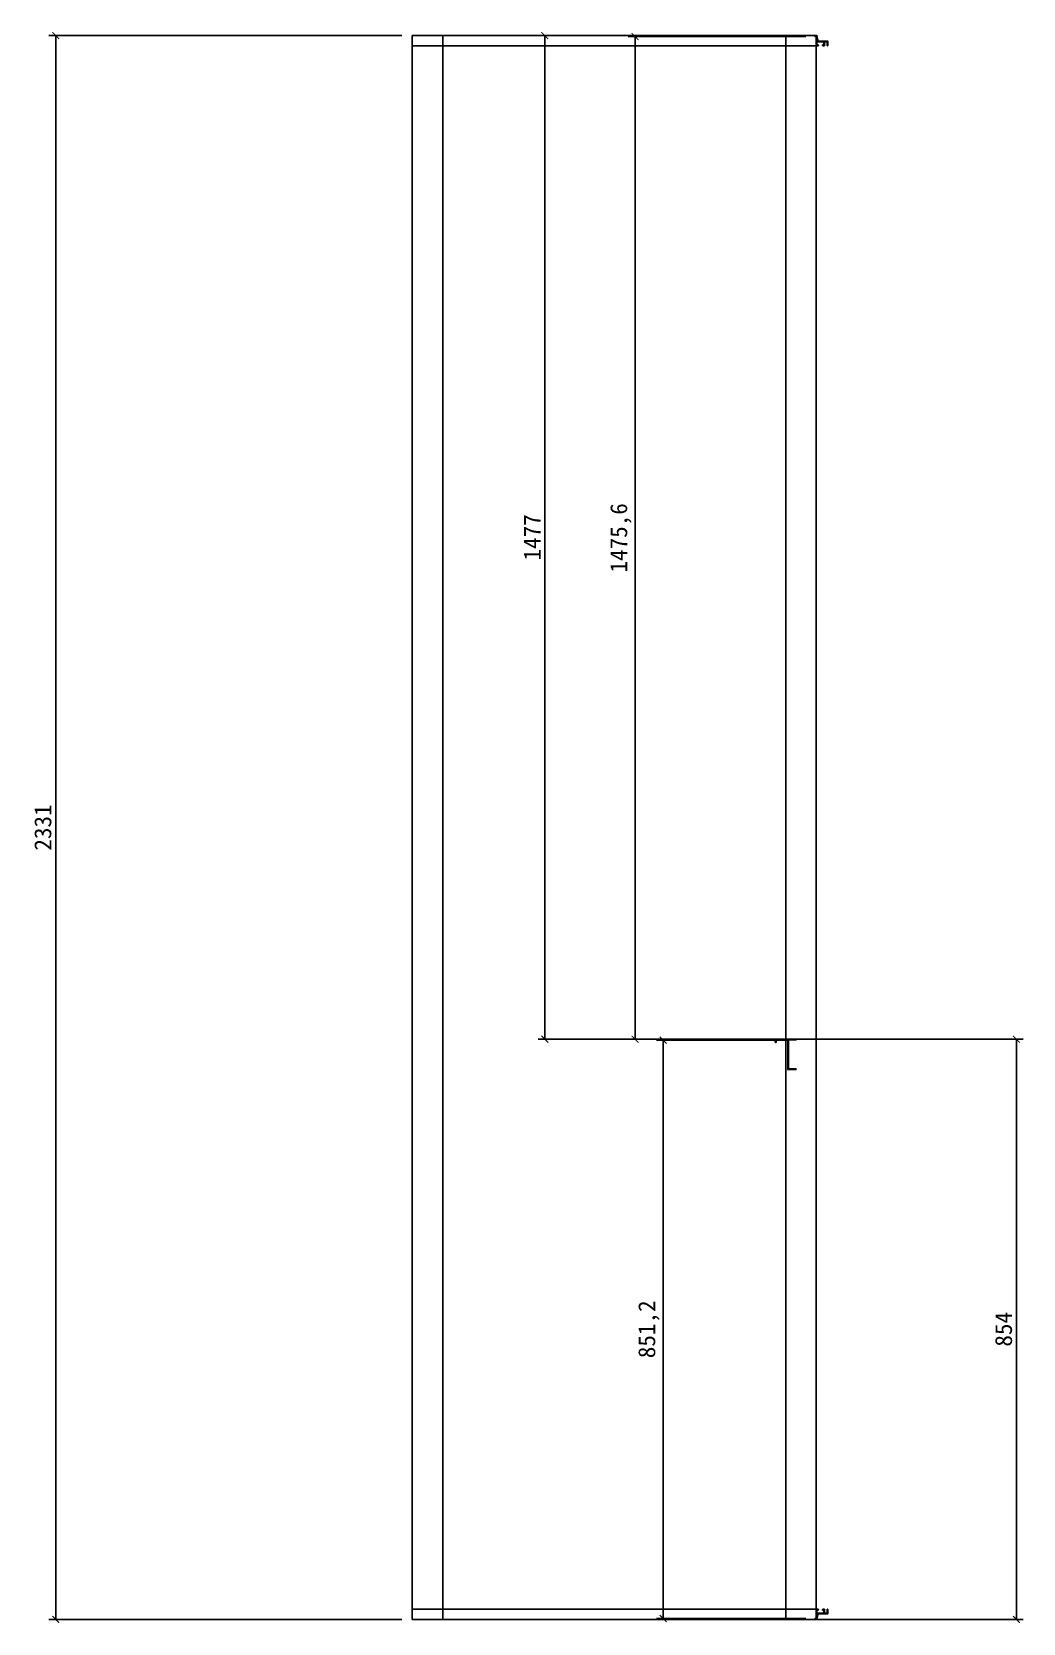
# Model space of a CAD drawing. Header units: millimetres. Extents: x -44117 to 256353, y -2095463 to 65325.
# Drawn here: x 124146 to 125605, y -27674 to -25332 of the extents above; entities that cross this region are included whole.
import ezdxf

# ---------------------------------------------------------------- set-up
doc = ezdxf.new("R2010")
doc.units = ezdxf.units.MM
doc.header["$LTSCALE"] = 10
doc.dimstyles.new('ISO-25', dxfattribs={"dimtxt": 2.5, "dimasz": 2.5, "dimexe": 1, "dimexo": 1, "dimtad": 1, "dimtxsty": 'Standard', "dimblk": 'ARCHTICK', "dimcen": 2.5, "dimadec": 0, "dimazin": 0, "dimtfac": 1, "dimtmove": 0, "dimatfit": 3, "dimfxl": 0, "dimarcsym": 0})

msp = doc.modelspace()

# ---------------------------------------------------------------- blocks, each defined once
blk = doc.blocks.new('_ArchTick')
at = {"color": 0, "linetype": 'ByBlock', "const_width": 0.15}
blk.add_lwpolyline([(-0.5, -0.5), (0.5, 0.5)], dxfattribs=at)
blk = doc.blocks.new('*D3097')
at = {"color": 0, "lineweight": -2}
for p, q in [((124690.7, -25337.7), (124170.9, -25337.7)), ((124180.9, -25337.7), (124180.9, -27668.7)), ((124690.7, -27668.7), (124170.9, -27668.7))]:
    blk.add_line(p, q, dxfattribs=at)
at = {"layer": 'Defpoints', "color": 0}
for p in [(124705.7, -25337.7), (124180.9, -27668.7), (124705.7, -27668.7)]:
    blk.add_point(p, dxfattribs=at)
at = {"color": 0, "lineweight": -2, "xscale": 10, "yscale": 10, "zscale": 10}
for p, rotation in [((124180.9, -25337.7), 90), ((124180.9, -27668.7), 270)]:
    blk.add_blockref('_ArchTick', p, dxfattribs=dict(at, rotation=rotation))
at = {"color": 0, "insert": (124162.1, -26503.2), "char_height": 25, "attachment_point": 5, "rotation": 90}
blk.add_mtext('2331', dxfattribs=at)
blk = doc.blocks.new('*D3098')
at = {"color": 0, "lineweight": -2}
for p, q in [((125270.7, -26814.7), (125605.5, -26814.7)), ((125595.5, -26814.7), (125595.5, -27668.7)), ((125270.7, -27668.7), (125605.5, -27668.7))]:
    blk.add_line(p, q, dxfattribs=at)
at = {"layer": 'Defpoints', "color": 0}
for p in [(125255.7, -26814.7), (125255.7, -27668.7), (125595.5, -27668.7)]:
    blk.add_point(p, dxfattribs=at)
at = {"color": 0, "lineweight": -2, "xscale": 10, "yscale": 10, "zscale": 10}
for p, rotation in [((125595.5, -26814.7), 90), ((125595.5, -27668.7), 270)]:
    blk.add_blockref('_ArchTick', p, dxfattribs=dict(at, rotation=rotation))
at = {"color": 0, "insert": (125576.7, -27241.7), "char_height": 25, "attachment_point": 5, "rotation": 90}
blk.add_mtext('854', dxfattribs=at)
blk = doc.blocks.new('*D3099')
at = {"color": 0, "lineweight": -2}
for p, q in [((125243.7, -26816.1), (125065.3, -26816.1)), ((125075.3, -26816.1), (125075.3, -27667.3)), ((125285.4, -27667.3), (125065.3, -27667.3))]:
    blk.add_line(p, q, dxfattribs=at)
at = {"layer": 'Defpoints', "color": 0}
for p in [(125258.7, -26816.1), (125075.3, -27667.3), (125300.4, -27667.3)]:
    blk.add_point(p, dxfattribs=at)
at = {"color": 0, "lineweight": -2, "xscale": 10, "yscale": 10, "zscale": 10}
for p, rotation in [((125075.3, -26816.1), 90), ((125075.3, -27667.3), 270)]:
    blk.add_blockref('_ArchTick', p, dxfattribs=dict(at, rotation=rotation))
at = {"color": 0, "insert": (125054.4, -27241.7), "char_height": 25, "attachment_point": 5, "rotation": 90}
blk.add_mtext('851,2', dxfattribs=at)
blk = doc.blocks.new('*D3100')
at = {"color": 0, "lineweight": -2}
for p, q in [((125285.4, -25339.1), (125024, -25339.1)), ((125034, -26814.7), (125034, -25339.1)), ((125240.7, -26814.7), (125024, -26814.7))]:
    blk.add_line(p, q, dxfattribs=at)
at = {"layer": 'Defpoints', "color": 0}
for p in [(125034, -25339.1), (125300.4, -25339.1), (125255.7, -26814.7)]:
    blk.add_point(p, dxfattribs=at)
at = {"color": 0, "lineweight": -2, "xscale": 10, "yscale": 10, "zscale": 10}
for p, rotation in [((125034, -25339.1), 90), ((125034, -26814.7), 270)]:
    blk.add_blockref('_ArchTick', p, dxfattribs=dict(at, rotation=rotation))
at = {"color": 0, "insert": (125013.1, -26076.9), "char_height": 25, "attachment_point": 5, "rotation": 90}
blk.add_mtext('1475,6', dxfattribs=at)
blk = doc.blocks.new('*D3101')
at = {"color": 0, "lineweight": -2}
for p, q in [((125285.7, -25337.7), (124891.1, -25337.7)), ((124901.1, -26814.7), (124901.1, -25337.7)), ((125240.7, -26814.7), (124891.1, -26814.7))]:
    blk.add_line(p, q, dxfattribs=at)
at = {"layer": 'Defpoints', "color": 0}
for p in [(124901.1, -25337.7), (125300.7, -25337.7), (125255.7, -26814.7)]:
    blk.add_point(p, dxfattribs=at)
at = {"color": 0, "lineweight": -2, "xscale": 10, "yscale": 10, "zscale": 10}
for p, rotation in [((124901.1, -25337.7), 90), ((124901.1, -26814.7), 270)]:
    blk.add_blockref('_ArchTick', p, dxfattribs=dict(at, rotation=rotation))
at = {"color": 0, "insert": (124882.4, -26076.2), "char_height": 25, "attachment_point": 5, "rotation": 90}
blk.add_mtext('1477', dxfattribs=at)

# ---------------------------------------------------------------- dimensions: what is measured, and where the dimension line sits
for base, p1, p2, picture, middle in [((124180.86742, -27668.68231), (124705.73677, -25337.68231), (124705.73677, -27668.68231), '*D3097', (124162.11742, -26503.18231)), ((124901.12704, -25337.68231), (125255.73677, -26814.68231), (125300.73677, -25337.68231), '*D3101', (124882.37704, -26076.18231)), ((125033.96901, -25339.08231), (125255.73677, -26814.68231), (125300.4352, -25339.08231), '*D3100', (125013.13568, -26076.88231)), ((125075.26488, -27667.28231), (125258.73677, -26816.08231), (125300.4352, -27667.28231), '*D3099', (125054.43154, -27241.68231)), ((125595.47358, -27668.68231), (125255.73677, -26814.68231), (125255.73677, -27668.68231), '*D3098', (125576.72358, -27241.68231))]:
    dim = msp.add_linear_dim(base=base, p1=p1, p2=p2, angle=90, dimstyle='ISO-25', override={"dimscale": 10, "dimasz": 1, "dimexo": 1.5})
    dim.commit()
    dim.dimension.update_dxf_attribs({"geometry": picture, "text_midpoint": middle})

# ---------------------------------------------------------------- linework, layer by layer
for p, q in [((125300.73677, -25337.68231), (124705.73677, -25337.68231)), ((124705.73677, -25337.68231), (124705.73677, -27668.68231)), ((124750.73677, -25337.68231), (124750.73677, -27668.68231)), ((125255.73677, -27668.68231), (125255.73677, -25337.68231)), ((125300.73677, -27668.68231), (125300.73677, -25337.68231)), ((125300.73677, -25352.68231), (124705.73677, -25352.68231)), ((124705.73677, -27653.68231), (125300.73677, -27653.68231)), ((124705.73677, -27668.68231), (125300.73677, -27668.68231))]:
    msp.add_line(p, q)
for points in [[(125317.7352, -25352.08123, -0.4151036141), (125317.23551, -25352.58154), (125317.03539, -25352.58154, -0.4142135624), (125316.7352, -25352.28135), (125316.7352, -25346.88154), (125313.0352, -25346.88154), (125313.0352, -25352.28154, -0.4142135624), (125312.7352, -25352.58154), (125310.4352, -25352.58154, -0.4142135624), (125309.9352, -25352.08154), (125309.9352, -25351.88154, -0.4142135624), (125310.4352, -25351.38154), (125311.8352, -25351.38154), (125311.8352, -25346.88154), (125301.6352, -25346.88154), (125301.6352, -25351.38154), (125303.3352, -25351.38154, -0.4142135624), (125303.8352, -25351.88154), (125303.8352, -25352.08154, -0.4142135624), (125303.3352, -25352.58154), (125300.7352, -25352.58154, -0.4142135624), (125300.4352, -25352.28154), (125300.4352, -25339.08231), (125298.99687, -25339.08231, -0.3769802105), (125298.74468, -25338.62408, -0.3465141064), (125299.84711, -25337.68231), (125301.62642, -25337.68231, -0.2625156378), (125301.88329, -25337.82716, -0.322523713), (125301.78332, -25339.01021, 0.541753998), (125301.92184, -25339.49367, -0.5773502692), (125302.03775, -25340.00052, 0.5773502692), (125302.15366, -25340.50738, -0.2679491924), (125302.35793, -25340.72735, -0.2679491924), (125302.26957, -25341.01424, 0.5773502692), (125302.38548, -25341.5211, -0.5773502692), (125302.50139, -25342.02796, 0.5773502692), (125302.6173, -25342.53481, -0.5773502692), (125302.73321, -25343.04167, 0.5773502692), (125302.84912, -25343.54853, -0.5773502692), (125302.96503, -25344.05539, 0.5773502692), (125303.08093, -25344.56224, -0.6706320497), (125303.13115, -25345.11542, 0.7848557675), (125303.26964, -25345.68154), (125317.4352, -25345.68154, -0.4142135624), (125317.7352, -25345.98154), (125317.7352, -25352.0823)], [(125317.7352, -27654.2834, 0.4151036141), (125317.23551, -27653.78309), (125317.03539, -27653.78309, 0.4142135624), (125316.7352, -27654.08328), (125316.7352, -27659.48309), (125313.0352, -27659.48309), (125313.0352, -27654.08309, 0.4142135624), (125312.7352, -27653.78309), (125310.4352, -27653.78309, 0.4142135624), (125309.9352, -27654.28309), (125309.9352, -27654.48309, 0.4142135624), (125310.4352, -27654.98309), (125311.8352, -27654.98309), (125311.8352, -27659.48309), (125301.6352, -27659.48309), (125301.6352, -27654.98309), (125303.3352, -27654.98309, 0.4142135624), (125303.8352, -27654.48309), (125303.8352, -27654.28309, 0.4142135624), (125303.3352, -27653.78309), (125300.7352, -27653.78309, 0.4142135624), (125300.4352, -27654.08309), (125300.4352, -27667.28231), (125298.99687, -27667.28231, 0.3769802105), (125298.74468, -27667.74055, 0.3465141064), (125299.84711, -27668.68231), (125301.62642, -27668.68231, 0.2625156378), (125301.88329, -27668.53747, 0.322523713), (125301.78332, -27667.35442, -0.541753998), (125301.92184, -27666.87096, 0.5773502692), (125302.03775, -27666.3641, -0.5773502692), (125302.15366, -27665.85725, 0.2679491924), (125302.35793, -27665.63728, 0.2679491924), (125302.26957, -27665.35039, -0.5773502692), (125302.38548, -27664.84353, 0.5773502692), (125302.50139, -27664.33667, -0.5773502692), (125302.6173, -27663.82982, 0.5773502692), (125302.73321, -27663.32296, -0.5773502692), (125302.84912, -27662.8161, 0.5773502692), (125302.96503, -27662.30924, -0.5773502692), (125303.08093, -27661.80239, 0.6706320497), (125303.13115, -27661.24921, -0.7848557675), (125303.26964, -27660.68309), (125317.4352, -27660.68309, 0.4142135624), (125317.7352, -27660.38309), (125317.7352, -27654.28233)]]:
    msp.add_lwpolyline(points, format="xyb")
msp.add_lwpolyline([(125271.03677, -26859.18231), (125271.03677, -26858.58231, 0.4142135624), (125270.73677, -26858.28231), (125259.83677, -26858.28231), (125259.83677, -26815.88231), (125270.73677, -26815.88231, 0.4142135624), (125271.03677, -26815.58231), (125271.03677, -26814.98231, 0.4142135624), (125270.73677, -26814.68231), (125240.73677, -26814.68231, 0.4142135624), (125240.43677, -26814.98231), (125240.43677, -26818.98231, 0.4142135624), (125240.93677, -26819.48231), (125241.33677, -26819.48231, 0.4142135624), (125241.83677, -26818.98231), (125241.83677, -26816.08231), (125258.73677, -26816.08231), (125258.73677, -26859.18231, 0.4142135624), (125259.03677, -26859.48231), (125270.73677, -26859.48231, 0.4142135624)], format="xyb", close=True)

msp.set_redraw_order([(e.dxf.handle, doc.entitydb.next_handle()) for e in msp.query("TEXT MTEXT ATTDEF DIMENSION ARC_DIMENSION")])  # texts and dimensions are drawn at this point

doc.saveas('drawing.dxf')
